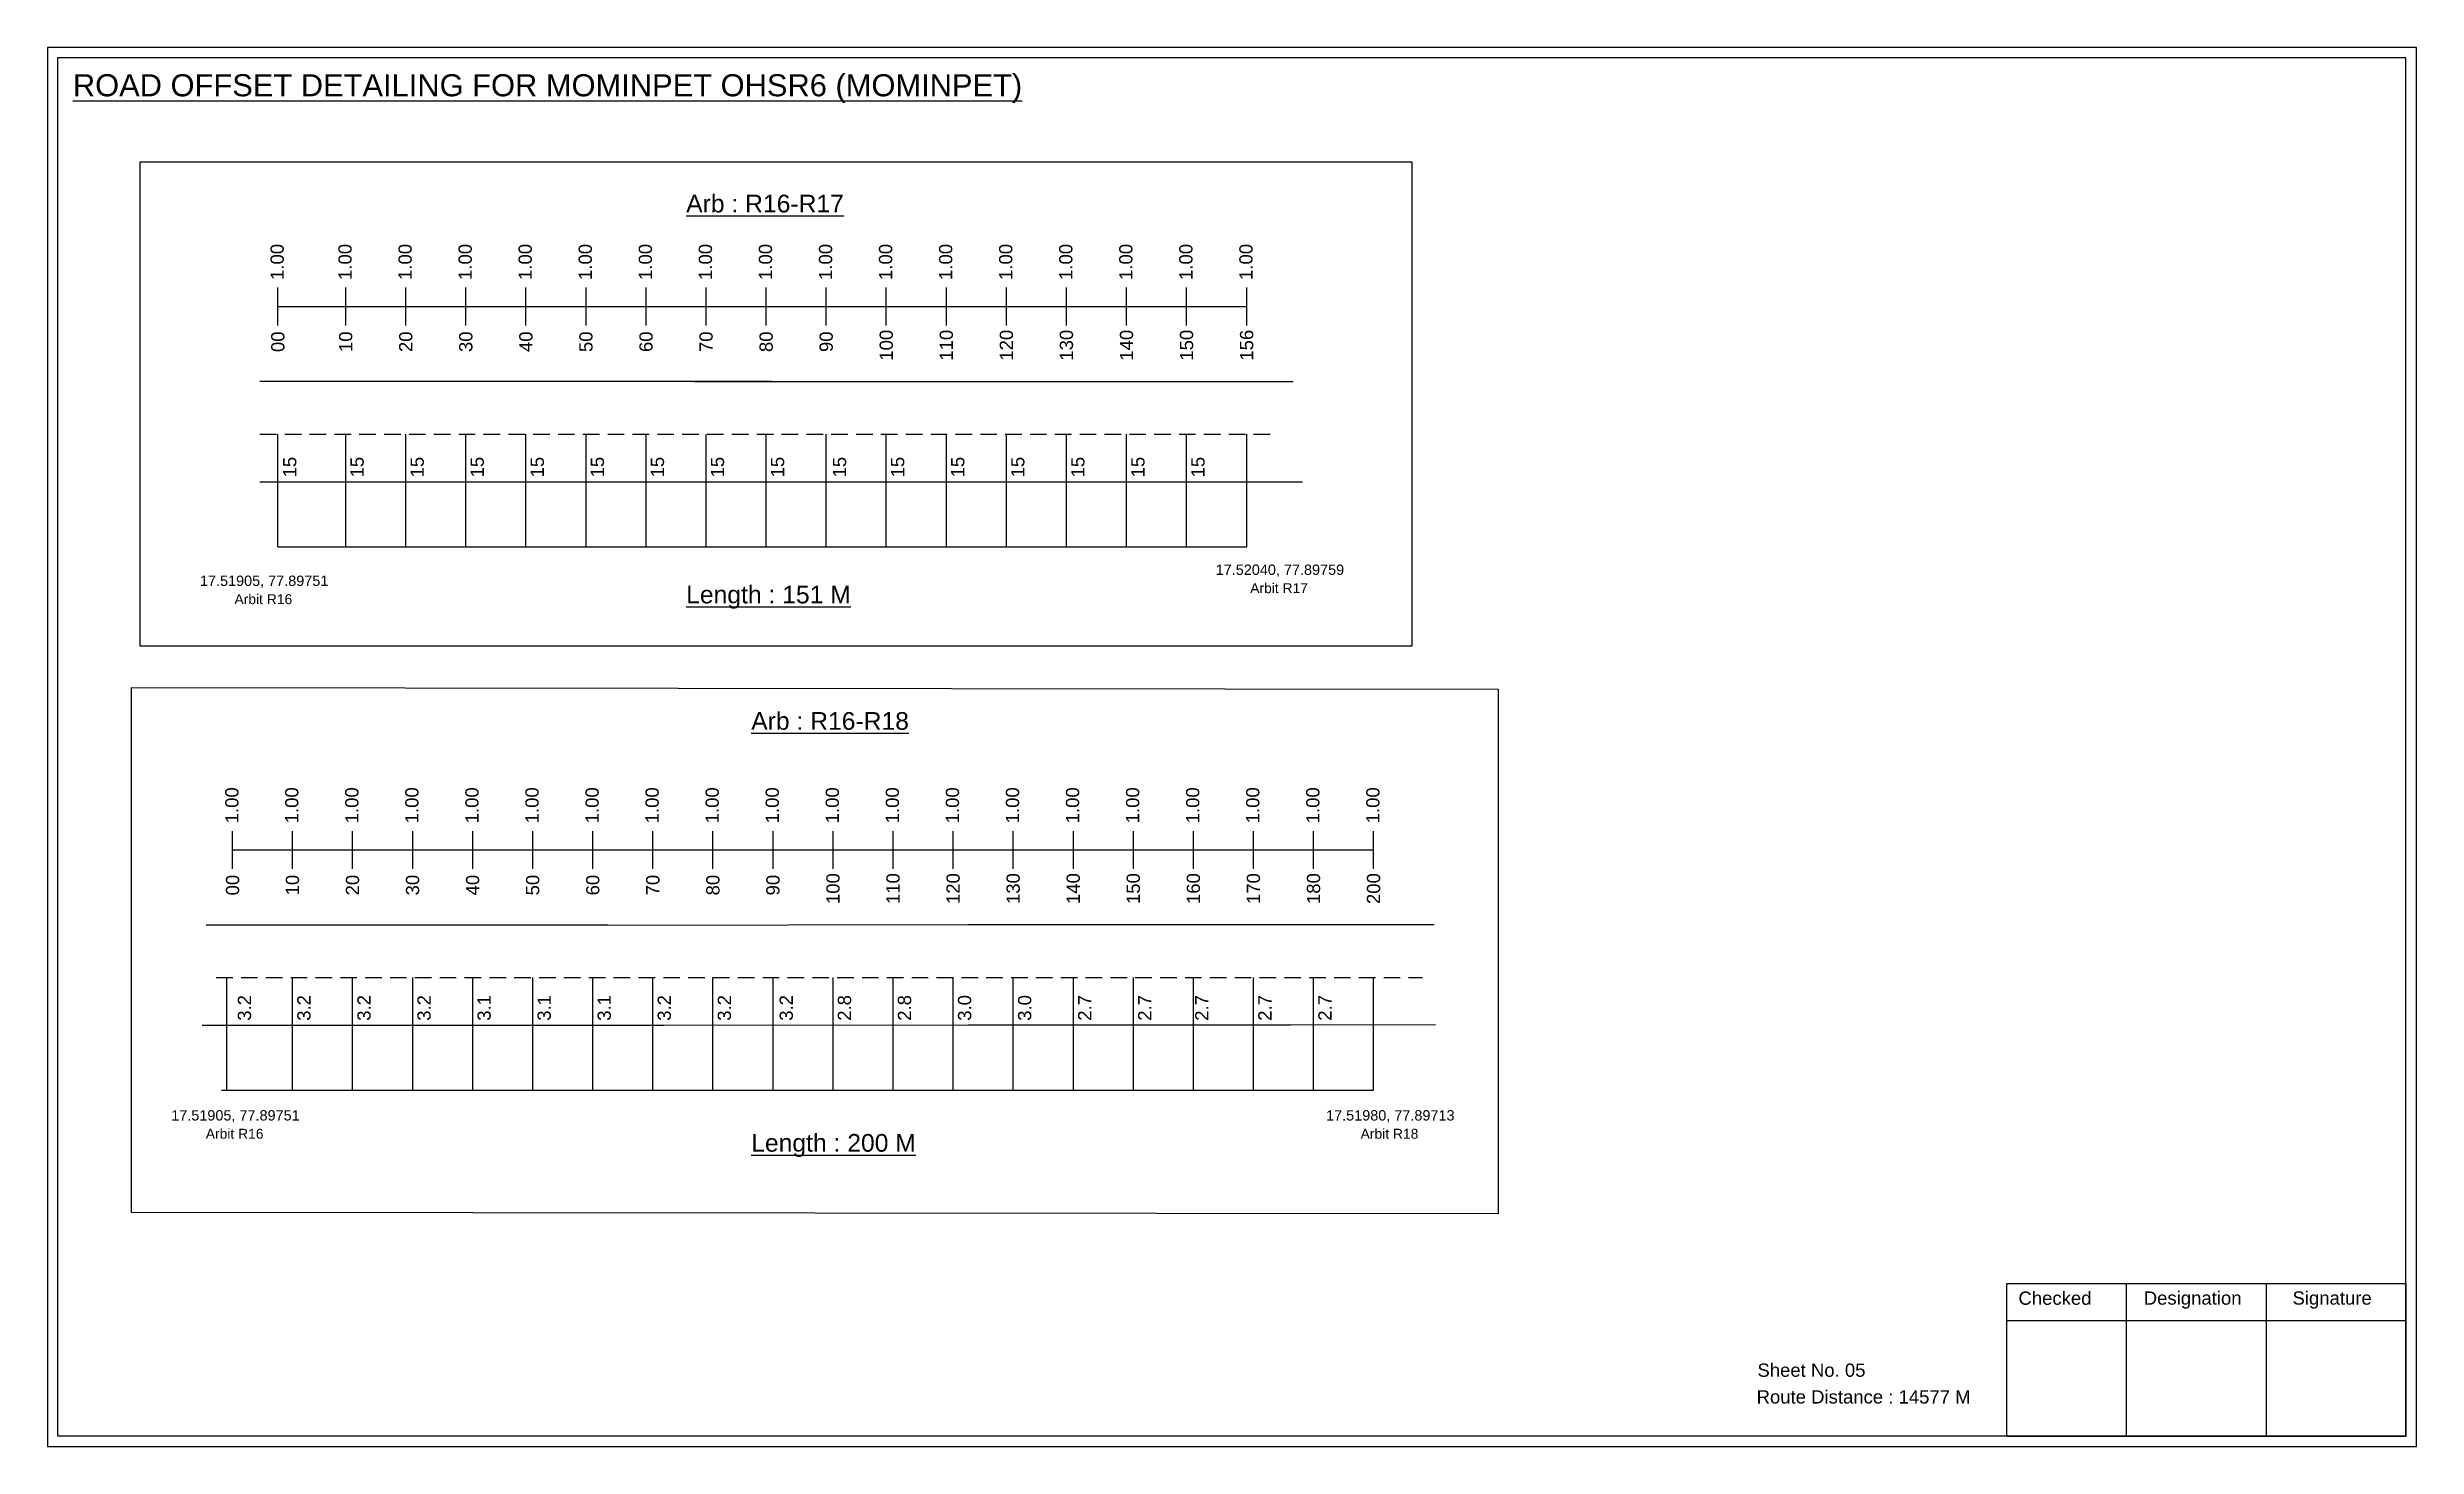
# Model space of a CAD drawing. Header units: inches. Extents: x 777 to 9331, y 1229 to 5049.
# Drawn here: x 5938 to 6475, y 1338 to 1655 of the extents above; entities that cross this region are included whole.
import ezdxf

# ---------------------------------------------------------------- set-up
doc = ezdxf.new("R2010")
doc.units = ezdxf.units.IN
doc.header["$MEASUREMENT"] = 0
doc.linetypes.add('DASHED2', pattern=[0.375, 0.25, -0.125])
doc.layers.add('PDF_Geometry', color=7, linetype='Continuous')
doc.layers.add('PDF_Text', color=5, linetype='Continuous')
doc.styles.add('PDF Arial', font='arial.ttf')
doc.styles.get("Standard").update_dxf_attribs({"font": 'arial.ttf'})

msp = doc.modelspace()

# ---------------------------------------------------------------- texts
at = {"color": 242, "true_color": 0xcd2027}
for s, height, p in [('%%UROAD OFFSET DETAILING FOR MOMINPET OHSR6 (MOMINPET)', 5, (5944.23, 1643.77)), ('%%UArb : R16-R17', 4, (6083.1, 1617.49)), ('%%ULength : 151 M', 4, (6083.1, 1528.99)), ('%%UArb : R16-R18', 4, (6097.83, 1500.38)), ('%%ULength : 200 M', 4, (6097.83, 1404.88))]:
    msp.add_text(s, height=height, dxfattribs=at).set_placement(p)
at = {"color": 217, "true_color": 0x93278f}
for s, p in [('1.00', (5991.98, 1602.2)), ('1.00', (6007.35, 1602.2)), ('1.00', (6020.95, 1602.2)), ('1.00', (6034.55, 1602.2)), ('1.00', (6048.15, 1602.2)), ('1.00', (6061.75, 1602.2)), ('1.00', (6075.35, 1602.2)), ('1.00', (6088.95, 1602.2)), ('1.00', (6102.55, 1602.2)), ('1.00', (6116.15, 1602.2)), ('1.00', (6129.75, 1602.2)), ('1.00', (6143.35, 1602.2)), ('1.00', (6156.95, 1602.2)), ('1.00', (6170.55, 1602.2)), ('1.00', (6184.15, 1602.2)), ('1.00', (6197.75, 1602.2)), ('1.00', (6211.35, 1602.2)), ('00', (5992.13, 1585.88)), ('10', (6007.5, 1585.88)), ('20', (6021.1, 1585.88)), ('30', (6034.7, 1585.88)), ('40', (6048.3, 1585.88)), ('50', (6061.9, 1585.88)), ('60', (6075.5, 1585.88)), ('70', (6089.1, 1585.88)), ('80', (6102.7, 1585.88)), ('90', (6116.3, 1585.88)), ('100', (6129.9, 1583.93)), ('110', (6143.5, 1583.93)), ('120', (6157.1, 1583.93)), ('130', (6170.7, 1583.93)), ('140', (6184.3, 1583.93)), ('150', (6197.9, 1583.93)), ('156', (6211.5, 1583.93)), ('1.00', (5981.73, 1479.21)), ('1.00', (5995.29, 1479.21)), ('1.00', (6008.89, 1479.21)), ('1.00', (6022.49, 1479.21)), ('1.00', (6036.09, 1479.21)), ('1.00', (6049.69, 1479.21)), ('1.00', (6063.29, 1479.21)), ('1.00', (6076.89, 1479.21)), ('1.00', (6090.49, 1479.21)), ('1.00', (6104.09, 1479.21)), ('1.00', (6117.69, 1479.21)), ('1.00', (6131.29, 1479.21)), ('1.00', (6144.89, 1479.21)), ('1.00', (6158.49, 1479.21)), ('1.00', (6172.09, 1479.21)), ('1.00', (6185.69, 1479.21)), ('1.00', (6199.29, 1479.21)), ('1.00', (6212.89, 1479.21)), ('1.00', (6226.49, 1479.21)), ('1.00', (6240.09, 1479.21)), ('00', (5981.88, 1462.89)), ('10', (5995.44, 1462.89)), ('20', (6009.04, 1462.89)), ('30', (6022.64, 1462.89)), ('40', (6036.24, 1462.89)), ('50', (6049.84, 1462.89)), ('60', (6063.44, 1462.89)), ('70', (6077.04, 1462.89)), ('80', (6090.64, 1462.89)), ('90', (6104.24, 1462.89)), ('100', (6117.84, 1460.94)), ('110', (6131.44, 1460.94)), ('120', (6145.04, 1460.94)), ('130', (6158.64, 1460.94)), ('140', (6172.24, 1460.94)), ('150', (6185.84, 1460.94)), ('160', (6199.44, 1460.94)), ('170', (6213.04, 1460.94)), ('180', (6226.64, 1460.94)), ('200', (6240.24, 1460.94))]:
    msp.add_text(s, height=3, rotation=90, dxfattribs=at).set_placement(p)
for s, p in [('15', (5994.83, 1557.5)), ('15', (6010.09, 1557.5)), ('15', (6023.69, 1557.5)), ('15', (6037.29, 1557.5)), ('15', (6050.89, 1557.5)), ('15', (6064.49, 1557.5)), ('15', (6078.09, 1557.5)), ('15', (6091.69, 1557.5)), ('15', (6105.29, 1557.5)), ('15', (6119.32, 1557.5)), ('15', (6132.49, 1557.5)), ('15', (6146.09, 1557.5)), ('15', (6159.69, 1557.5)), ('15', (6173.29, 1557.5)), ('15', (6186.89, 1557.5)), ('15', (6200.49, 1557.5)), ('3.2', (5984.58, 1434.51)), ('3.2', (5998.04, 1434.51)), ('3.2', (6011.64, 1434.51)), ('3.2', (6025.24, 1434.51)), ('3.1', (6038.84, 1434.51)), ('3.1', (6052.44, 1434.51)), ('3.1', (6066.04, 1434.51)), ('3.2', (6079.64, 1434.51)), ('3.2', (6093.24, 1434.51)), ('3.2', (6107.26, 1434.51)), ('2.8', (6120.44, 1434.51)), ('2.8', (6134.04, 1434.51)), ('3.0', (6147.64, 1434.51)), ('3.0', (6161.24, 1434.51)), ('2.7', (6174.84, 1434.51)), ('2.7', (6188.44, 1434.51)), ('2.7', (6201.35, 1434.51)), ('2.7', (6215.64, 1434.51)), ('2.7', (6229.24, 1434.51))]:
    msp.add_text(s, height=3, rotation=90).set_placement(p)
at = {"color": 5}
for s, height, p in [('17.51905, 77.89751', 2.34, (5973, 1532.94)), ('17.52040, 77.89759', 2.34, (6203, 1535.44)), ('Arbit R16', 2.246, (5980.82, 1528.82)), ('Arbit R17', 2.246, (6210.82, 1531.32)), ('17.51905, 77.89751', 2.34, (5966.5, 1411.94)), ('17.51980, 77.89713', 2.34, (6228, 1411.94)), ('Arbit R16', 2.246, (5974.32, 1407.82)), ('Arbit R18', 2.246, (6235.82, 1407.82))]:
    msp.add_text(s, height=height, dxfattribs=at).set_placement(p)
for s, p in [('Sheet No. 05', (6325.67, 1353.93)), ('Route Distance : 14577 M', (6325.48, 1347.88))]:
    msp.add_text(s, height=3).set_placement(p)
at = {"layer": 'PDF_Text', "color": 7, "attachment_point": 7, "style": 'PDF Arial'}
for s, insert, char_height in [('Checked', (6384.77, 1370.18), 3.001), ('Designation', (6413.15, 1369.35), 3.0006), ('Signature', (6446.83, 1369.35), 3.001)]:
    msp.add_mtext(s, dxfattribs=dict(at, insert=insert, char_height=char_height))

# ---------------------------------------------------------------- linework, layer by layer
at = {"color": 217, "true_color": 0x93278f}
for p, q in [((5990.66, 1591.91), (5990.66, 1600.47)), ((6006.02, 1591.91), (6006.02, 1600.47)), ((6019.62, 1591.91), (6019.62, 1600.47)), ((6033.22, 1591.91), (6033.22, 1600.47)), ((6046.82, 1591.91), (6046.82, 1600.47)), ((6060.42, 1591.91), (6060.42, 1600.47)), ((6074.02, 1591.91), (6074.02, 1600.47)), ((6087.62, 1591.91), (6087.62, 1600.47)), ((6101.22, 1591.91), (6101.22, 1600.47)), ((6114.82, 1591.91), (6114.82, 1600.47)), ((6128.42, 1591.91), (6128.42, 1600.47)), ((6142.02, 1591.91), (6142.02, 1600.47)), ((6155.62, 1591.91), (6155.62, 1600.47)), ((6169.22, 1591.91), (6169.22, 1600.47)), ((6182.82, 1591.91), (6182.82, 1600.47)), ((6196.42, 1591.91), (6196.42, 1600.47)), ((6210.02, 1591.91), (6210.02, 1600.47)), ((5990.66, 1596.18), (6210.02, 1596.18)), ((5980.4, 1468.92), (5980.4, 1477.47)), ((5993.97, 1468.92), (5993.97, 1477.47)), ((6007.57, 1468.92), (6007.57, 1477.47)), ((6021.17, 1468.92), (6021.17, 1477.47)), ((6034.77, 1468.92), (6034.77, 1477.47)), ((6048.37, 1468.92), (6048.37, 1477.47)), ((6061.97, 1468.92), (6061.97, 1477.47)), ((6075.57, 1468.92), (6075.57, 1477.47)), ((6089.17, 1468.92), (6089.17, 1477.47)), ((6102.77, 1468.92), (6102.77, 1477.47)), ((6116.37, 1468.92), (6116.37, 1477.47)), ((6129.97, 1468.92), (6129.97, 1477.47)), ((6143.57, 1468.92), (6143.57, 1477.47)), ((6157.17, 1468.92), (6157.17, 1477.47)), ((6170.77, 1468.92), (6170.77, 1477.47)), ((6184.37, 1468.92), (6184.37, 1477.47)), ((6197.97, 1468.92), (6197.97, 1477.47)), ((6211.57, 1468.92), (6211.57, 1477.47)), ((6225.17, 1468.92), (6225.17, 1477.47)), ((6238.77, 1468.92), (6238.77, 1477.47)), ((5980.4, 1473.19), (6238.77, 1473.19))]:
    msp.add_line(p, q, dxfattribs=at)
for p, q in [((6102.43, 1579.19), (5986.59, 1579.19)), ((6084.95, 1579.19), (6220.58, 1579.19)), ((5990.66, 1541.77), (5990.66, 1567.3)), ((6006.02, 1541.77), (6006.02, 1567.3)), ((6019.62, 1541.77), (6019.62, 1567.3)), ((6033.22, 1541.77), (6033.22, 1567.3)), ((6046.82, 1541.77), (6046.82, 1567.3)), ((6060.42, 1541.77), (6060.42, 1567.3)), ((6074.02, 1541.77), (6074.02, 1567.3)), ((6087.62, 1541.77), (6087.62, 1567.3)), ((6101.22, 1541.77), (6101.22, 1567.3)), ((6114.82, 1541.77), (6114.82, 1567.3)), ((6128.42, 1541.77), (6128.42, 1567.3)), ((6142.02, 1541.77), (6142.02, 1567.3)), ((6155.62, 1541.77), (6155.62, 1567.3)), ((6169.22, 1541.77), (6169.22, 1567.3)), ((6182.82, 1541.77), (6182.82, 1567.3)), ((6196.42, 1541.77), (6196.42, 1567.3)), ((6210.02, 1541.77), (6210.02, 1567.3)), ((5986.59, 1556.5), (6222.68, 1556.5)), ((6065.33, 1456.19), (5974.39, 1456.15)), ((6065.33, 1456.19), (6146.9, 1456.27)), ((6146.9, 1456.27), (6252.5, 1456.31)), ((5979.08, 1418.77), (5979.08, 1444.31)), ((5993.97, 1418.77), (5993.97, 1444.31)), ((6007.57, 1418.77), (6007.57, 1444.31)), ((6021.17, 1418.77), (6021.17, 1444.31)), ((6034.77, 1418.77), (6034.77, 1444.31)), ((6048.37, 1418.77), (6048.37, 1444.31)), ((6061.97, 1418.77), (6061.97, 1444.31)), ((6075.57, 1418.77), (6075.57, 1444.31)), ((6089.17, 1418.77), (6089.17, 1444.31)), ((6102.77, 1418.77), (6102.77, 1444.31)), ((6116.37, 1418.77), (6116.37, 1444.31)), ((6129.97, 1418.77), (6129.97, 1444.31)), ((6143.57, 1418.77), (6143.57, 1444.31)), ((6157.17, 1418.77), (6157.17, 1444.31)), ((6170.77, 1418.77), (6170.77, 1444.31)), ((6184.37, 1418.77), (6184.37, 1444.31)), ((6197.97, 1418.77), (6197.97, 1444.31)), ((6211.57, 1418.77), (6211.57, 1444.31)), ((6225.17, 1418.77), (6225.17, 1444.31)), ((6238.77, 1418.77), (6238.77, 1444.31)), ((5973.52, 1433.51), (6023.79, 1433.51)), ((6020.24, 1433.51), (6078, 1433.54)), ((6078, 1433.54), (6146.9, 1433.58)), ((6146.9, 1433.58), (6219.94, 1433.63)), ((6219.94, 1433.63), (6252.81, 1433.67))]:
    msp.add_line(p, q)
at = {"linetype": 'DASHED2', "ltscale": 15}
for p, q in [((5986.59, 1567.3), (6217.01, 1567.3)), ((5976.68, 1444.31), (6249.83, 1444.31))]:
    msp.add_line(p, q, dxfattribs=at)
at = {"color": 5}
for p, q in [((5990.66, 1541.77), (6210.02, 1541.77)), ((5977.89, 1418.77), (6238.77, 1418.77))]:
    msp.add_line(p, q, dxfattribs=at)
for points in [[(5959.5, 1628.9), (6247.43, 1628.9), (6247.43, 1519.28), (5959.5, 1519.28)], [(5957.5, 1509.96), (6267, 1509.6), (6267, 1390.78), (5957.5, 1391.13)]]:
    msp.add_lwpolyline(points, close=True)
at = {"layer": 'PDF_Geometry'}
for points in [[(5938.46, 1654.84), (5938.46, 1338.13), (6474.93, 1338.13), (6474.93, 1654.84)], [(5940.78, 1652.51), (5940.78, 1340.55), (6472.51, 1340.55), (6472.51, 1652.51)]]:
    msp.add_lwpolyline(points, close=True, dxfattribs=at)
at = {"layer": 'PDF_Geometry', "color": 242, "true_color": 0xcc1f26}
msp.add_lwpolyline([(6472.51, 1340.45), (6382.17, 1340.45), (6382.17, 1375.07), (6472.51, 1375.07)], close=True, dxfattribs=at)
for points in [[(6409.15, 1375.07), (6409.15, 1340.45)], [(6440.88, 1375.07), (6440.88, 1340.45)], [(6382.17, 1366.69), (6472.51, 1366.69)]]:
    msp.add_lwpolyline(points, dxfattribs=at)

msp.set_redraw_order([(e.dxf.handle, doc.entitydb.next_handle()) for e in msp.query("TEXT MTEXT ATTDEF DIMENSION ARC_DIMENSION")])  # texts and dimensions are drawn at this point

doc.saveas('drawing.dxf')
